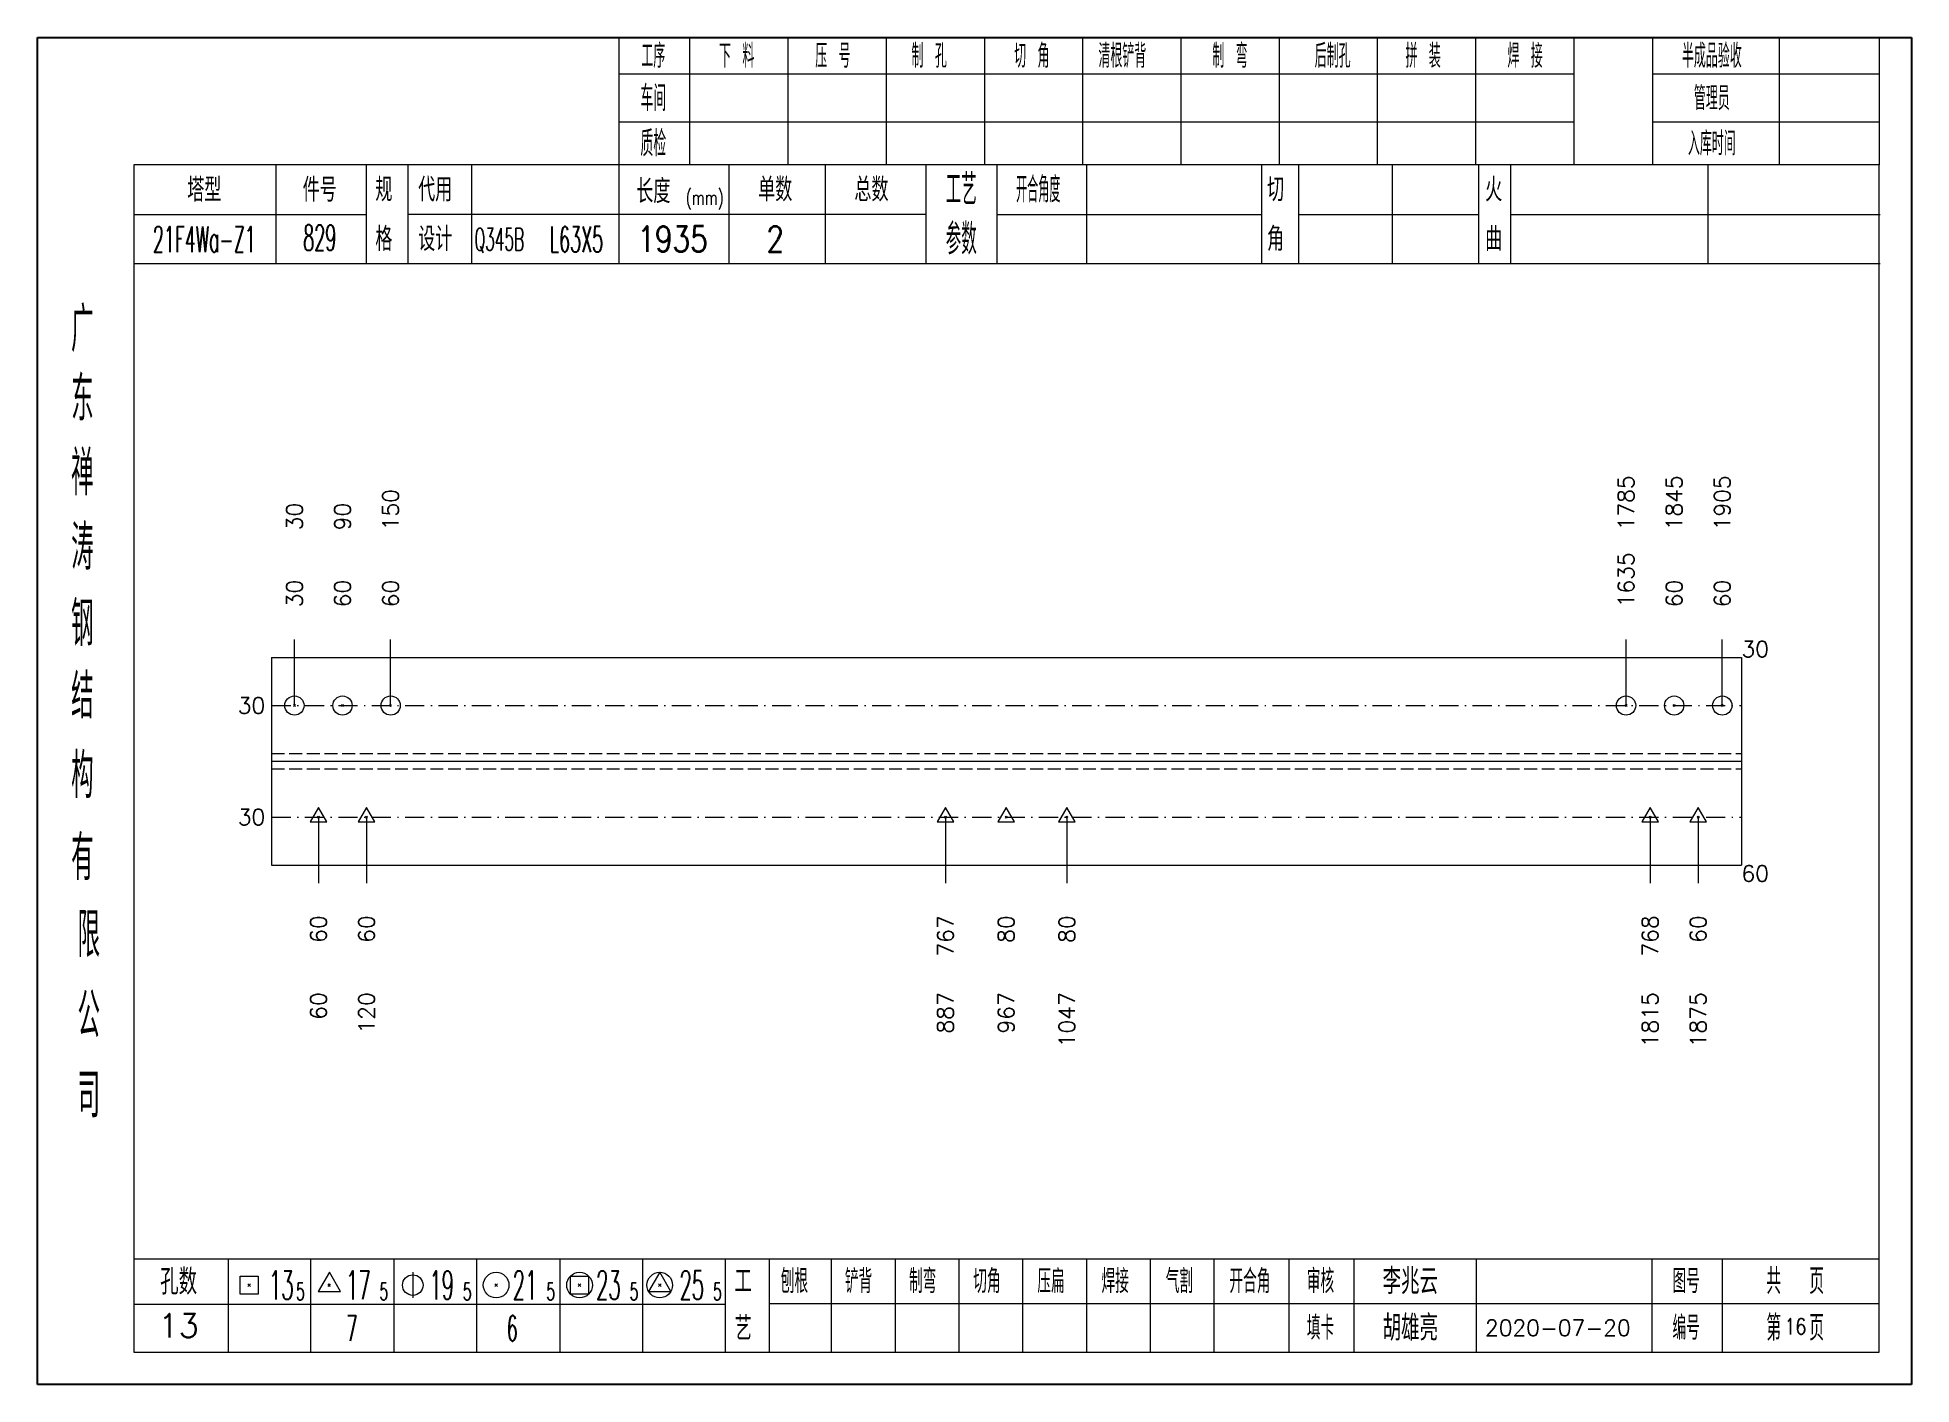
# Model space of a CAD drawing. Extents: x 1310 to 15542, y -76 to 8381.
# Drawn here: x 6198.4 to 6490.5, y 933.9 to 1143.8 of the extents above; entities that cross this region are included whole.
import ezdxf
from ezdxf.enums import TextEntityAlignment as Align

# ---------------------------------------------------------------- set-up
doc = ezdxf.new("R2010")
doc.units = 0
doc.header["$MEASUREMENT"] = 0
doc.linetypes.add('一点画线', pattern=[5.2, 3, -1, 0.2, -1])
doc.linetypes.add('虚线', pattern=[2.75, 2, -0.75])
doc.layers.get('0').update_dxf_attribs({"linetype": 'CONTINUOUS', "lineweight": 25})
for name, color, linetype, lineweight in [('1', 7, 'CONTINUOUS', 25), ('4', 7, 'CONTINUOUS', 25), ('5', 7, 'CONTINUOUS', 25)]:
    doc.layers.add(name, color=color, linetype=linetype, lineweight=lineweight)
doc.styles.get("Standard").update_dxf_attribs({"font": 'simplex.shx', "width": 0.7, "height": 3, "bigfont": 'gbhzfs.shx'})

msp = doc.modelspace()

# ---------------------------------------------------------------- texts
at = {"color": 7, "linetype": 'Continuous', "lineweight": 13}
for s, p in [('1785', (6446.002, 1067.004)), ('1845', (6453.502, 1067.004)), ('1905', (6461.002, 1067.004)), ('150', (6253.424, 1067.004)), ('30', (6238.424, 1067.004)), ('90', (6245.924, 1067.004))]:
    msp.add_text(s, height=2.5, rotation=90, dxfattribs=at).set_placement(p, align=Align.MIDDLE_LEFT)
at = {"color": 8, "linetype": 'Continuous', "lineweight": 9}
for s, p in [('1635', (6446.002, 1055.004)), ('30', (6238.424, 1055.004)), ('60', (6245.924, 1055.004)), ('60', (6253.424, 1055.004)), ('60', (6453.502, 1055.004)), ('60', (6461.002, 1055.004))]:
    msp.add_text(s, height=2.5, rotation=90, dxfattribs=at).set_placement(p, align=Align.MIDDLE_LEFT)
at = {"color": 7, "linetype": 'Continuous', "lineweight": 13}
msp.add_text('30', height=2.5, dxfattribs=at).set_placement((6464.002, 1048.504), align=Align.MIDDLE_LEFT)
for p in [(6233.872, 1039.695), (6233.872, 1022.314)]:
    msp.add_text('30', height=2.5, dxfattribs=at).set_placement(p, align=Align.MIDDLE_RIGHT)
at = {"layer": '1', "color": 7, "linetype": 'Continuous', "lineweight": 13}
msp.add_text('60', height=2.5, dxfattribs=at).set_placement((6464.002, 1013.504), align=Align.MIDDLE_LEFT)
at = {"layer": '1', "color": 8, "linetype": 'Continuous', "lineweight": 9}
for s, p in [('60', (6242.174, 1007.004)), ('60', (6249.674, 1007.004)), ('767', (6339.904, 1007.004)), ('80', (6349.377, 1007.004)), ('80', (6358.851, 1007.004)), ('768', (6449.752, 1007.004)), ('60', (6457.252, 1007.004))]:
    msp.add_text(s, height=2.5, rotation=90, dxfattribs=at).set_placement(p, align=Align.MIDDLE_RIGHT)
at = {"layer": '1', "color": 7, "linetype": 'Continuous', "lineweight": 13}
for s, p in [('60', (6242.174, 995.004)), ('120', (6249.674, 995.004)), ('887', (6339.904, 995.004)), ('967', (6349.377, 995.004)), ('1047', (6358.851, 995.004)), ('1815', (6449.752, 995.004)), ('1875', (6457.252, 995.004))]:
    msp.add_text(s, height=2.5, rotation=90, dxfattribs=at).set_placement(p, align=Align.MIDDLE_RIGHT)
at = {"layer": '4', "color": 1, "linetype": 'Continuous', "lineweight": 25}
for s, height, width, p in [('工序', 3.7, 0.7, (6294.372, 1140.961)), ('下 料', 3.7, 0.7, (6307.372, 1140.961)), ('压 号', 3.7, 0.7, (6322.372, 1140.961)), ('制 孔', 3.7, 0.7, (6337.372, 1140.961)), ('切 角', 3.7, 0.7, (6353.372, 1140.961)), ('清根铲背 ', 3.7, 0.7, (6368.372, 1140.961)), (' 制 弯', 3.7, 0.7, (6383.372, 1140.961)), (' 后制孔', 3.7, 0.7, (6399.372, 1140.961)), ('拼 装', 3.7, 0.7, (6414.372, 1140.961)), (' 焊 接', 3.7, 0.7, (6429.372, 1140.961)), ('半成品验收', 3.7, 0.7, (6459.372, 1140.961)), ('车间', 4, 0.7, (6294.372, 1134.361)), ('管理员', 3.7, 0.7, (6459.372, 1134.361)), ('质检', 4, 0.7, (6294.372, 1127.301)), ('入库时间', 3.7, 0.7, (6459.372, 1127.301)), ('工艺', 4.8, 0.7, (6342.372, 1120.121)), ('开合角度', 4, 0.6, (6354.372, 1120.121)), ('(mm)', 2.24, 0.7, (6302.372, 1118.861)), ('21F4Wa-Z1', 4, 0.5, (6224.372, 1112.381)), ('829', 4, 0.5, (6242.372, 1112.631)), ('Q345B', 3.5, 0.5, (6270.372, 1112.361)), ('L63X5', 4, 0.5, (6282.372, 1112.361)), ('1935', 4, 0.8, (6297.372, 1112.411)), ('2', 4, 0.8, (6313.372, 1112.411)), ('参数', 4.8, 0.7, (6342.372, 1112.411)), ('广', 6.96, 0.7, (6205.372, 1098.331)), ('东', 6.96, 0.7, (6205.372, 1087.541)), ('禅', 6.96, 0.7, (6205.372, 1075.951)), ('涛', 6.96, 0.7, (6205.372, 1064.351)), ('钢', 6.96, 0.7, (6205.372, 1052.461)), ('结', 6.96, 0.7, (6205.372, 1041.151)), ('构', 6.96, 0.7, (6205.372, 1028.771)), ('有', 6.96, 0.7, (6205.372, 1015.961)), ('限', 6.96, 0.7, (6206.372, 1003.961)), ('公', 6.96, 0.7, (6206.372, 991.421)), ('司', 6.96, 0.7, (6206.372, 978.941)), ('13', 4.47, 0.5, (6236.372, 949.361)), ('5', 2.68, 0.6, (6239.372, 948.361)), ('17', 4.47, 0.5, (6248.372, 949.361)), ('5', 2.68, 0.6, (6252.372, 948.361)), ('19', 4.47, 0.5, (6261.372, 949.361)), ('5', 2.68, 0.6, (6265.372, 948.361)), ('21', 4.47, 0.5, (6274.372, 949.361)), ('5', 2.68, 0.6, (6278.372, 948.361)), ('23', 4.47, 0.5, (6287.372, 949.361)), ('5', 2.68, 0.6, (6291.372, 948.361)), ('25', 4.47, 0.5, (6300.372, 949.361)), ('5', 2.68, 0.6, (6304.372, 948.361)), ('刨根', 3.7, 0.8, (6316.372, 949.961)), ('铲背', 3.7, 0.8, (6326.372, 949.961)), ('制弯', 3.7, 0.8, (6336.372, 949.961)), ('切角', 3.7, 0.8, (6346.372, 949.961)), ('压扁', 3.7, 0.8, (6356.372, 949.961)), ('焊接', 3.7, 0.8, (6366.372, 949.961)), ('气割', 3.7, 0.8, (6376.372, 949.961)), ('开合角', 3.7, 0.8, (6387.372, 949.961)), ('审核', 3.7, 0.8, (6398.372, 949.961)), ('图号', 3.7, 0.8, (6455.372, 949.961)), ('共  页', 4, 0.8, (6472.372, 949.961)), ('7', 4, 0.5, (6247.372, 942.611)), ('6', 4, 0.5, (6272.372, 942.611)), ('填卡', 3.7, 0.8, (6398.372, 942.691)), ('编号', 3.7, 0.8, (6455.372, 942.691)), ('第  页', 4, 0.8, (6472.372, 942.691))]:
    msp.add_text(s, height=height, dxfattribs=dict(at, width=width)).set_placement(p, align=Align.MIDDLE_CENTER)
for s, height, p in [('塔型', 3.7, (6224.372, 1120.091)), ('件号', 3.7, (6242.372, 1120.091)), ('规', 3.7, (6252.372, 1120.121)), ('代用', 3.7, (6260.372, 1120.121)), ('长度', 3.7, (6294.372, 1119.861)), ('单数', 3.7, (6313.372, 1120.121)), ('总数', 3.7, (6328.372, 1120.121)), ('切', 3.7, (6391.372, 1120.121)), ('火', 3.7, (6425.372, 1120.121)), ('格', 3.7, (6252.372, 1112.411)), ('设计', 3.7, (6260.372, 1112.411)), ('角', 3.7, (6391.372, 1112.411)), ('曲', 3.7, (6425.372, 1112.411)), ('李兆云', 4, (6412.372, 949.961)), ('孔数', 4, (6220.372, 949.881)), ('工', 3.7, (6308.372, 949.961)), ('13', 3.7, (6220.372, 943.051)), ('艺', 3.7, (6308.372, 942.611)), ('胡雄亮', 4, (6412.372, 942.691)), ('2020-07-20', 2.5, (6435.372, 942.691))]:
    msp.add_text(s, height=height, dxfattribs=at).set_placement(p, align=Align.MIDDLE_CENTER)
at = {"layer": '4', "color": 6, "linetype": 'Continuous', "lineweight": 25, "width": 0.8}
msp.add_text('16', height=2.5, dxfattribs=at).set_placement((6472.397, 942.919), align=Align.MIDDLE_CENTER)

# ---------------------------------------------------------------- blocks, each defined once
blk = doc.blocks.new('孔21.5')
at = {"layer": '5', "color": 7, "linetype": 'Continuous', "lineweight": 13}
for p, q in [((-0.1, -0.1), (0.1, 0.1)), ((0.1, -0.1), (-0.1, 0.1))]:
    blk.add_line(p, q, dxfattribs=at)
blk.add_circle((0, 0), 1, dxfattribs=at)
blk = doc.blocks.new('孔17.5')
at = {"layer": '5', "color": 7, "linetype": 'Continuous', "lineweight": 13}
for p, q in [((0, 1), (-0.866, -0.5)), ((-0.1, -0.1), (0.1, 0.1)), ((0.1, -0.1), (-0.1, 0.1)), ((0.866, -0.5), (0, 1)), ((-0.866, -0.5), (0.866, -0.5))]:
    blk.add_line(p, q, dxfattribs=at)
blk = doc.blocks.new('CTJGK')
at = {"color": 6, "linetype": 'Continuous'}
for p, q in [((0, 209.97), (292.13, 209.97)), ((0, 0), (0, 209.97)), ((292.13, 209.97), (292.13, 0)), ((292.13, 0), (0, 0))]:
    blk.add_line(p, q, dxfattribs=at)

# ---------------------------------------------------------------- linework, layer by layer
at = {"color": 7, "linetype": 'Continuous', "lineweight": 13}
for p, q in [((6238.424, 1039.695), (6238.424, 1050.004)), ((6253.424, 1039.695), (6253.424, 1050.004)), ((6446.002, 1039.695), (6446.002, 1050.004)), ((6461.002, 1039.695), (6461.002, 1050.004)), ((6242.174, 1022.314), (6242.174, 1012.004)), ((6249.674, 1022.314), (6249.674, 1012.004)), ((6339.904, 1022.314), (6339.904, 1012.004)), ((6358.851, 1022.314), (6358.851, 1012.004)), ((6449.752, 1022.314), (6449.752, 1012.004)), ((6457.252, 1022.314), (6457.252, 1012.004))]:
    msp.add_line(p, q, dxfattribs=at)
at = {"color": 7, "linetype": 'Continuous', "lineweight": 18}
for p, q in [((6234.872, 1047.195), (6234.872, 1014.814)), ((6234.872, 1047.195), (6464.002, 1047.195)), ((6464.002, 1047.195), (6464.002, 1014.814)), ((6234.872, 1031.004), (6464.002, 1031.004))]:
    msp.add_line(p, q, dxfattribs=at)
at = {"color": 3, "linetype": '一点画线', "lineweight": 13}
for p, q in [((6234.872, 1039.695), (6464.002, 1039.695)), ((6234.872, 1022.314), (6464.002, 1022.314))]:
    msp.add_line(p, q, dxfattribs=at)
at = {"color": 1, "linetype": '虚线', "lineweight": 18}
for p, q in [((6234.872, 1032.195), (6464.002, 1032.195)), ((6234.872, 1029.814), (6464.002, 1029.814))]:
    msp.add_line(p, q, dxfattribs=at)
at = {"layer": '1', "color": 7, "linetype": 'Continuous', "lineweight": 18}
msp.add_line((6234.872, 1014.814), (6464.002, 1014.814), dxfattribs=at)
at = {"layer": '4', "color": 1, "linetype": 'Continuous', "lineweight": 18}
for p, q in [((6198.372, 1143.831), (6198.372, 933.861)), ((6490.502, 1143.831), (6198.372, 1143.831)), ((6289.002, 1143.831), (6289.002, 1123.991)), ((6300.032, 1143.831), (6300.032, 1123.971)), ((6315.342, 1143.831), (6315.342, 1123.971)), ((6330.662, 1143.831), (6330.662, 1123.971)), ((6345.972, 1143.831), (6345.972, 1123.971)), ((6361.282, 1143.831), (6361.282, 1123.971)), ((6376.592, 1143.831), (6376.592, 1123.971)), ((6391.912, 1143.831), (6391.912, 1123.971)), ((6407.222, 1143.831), (6407.222, 1123.971)), ((6422.532, 1143.831), (6422.532, 1123.971)), ((6437.842, 1143.831), (6437.842, 1123.991)), ((6437.842, 1143.831), (6437.842, 1123.971)), ((6450.122, 1143.831), (6450.122, 1123.971)), ((6469.872, 1143.831), (6469.872, 1123.971)), ((6485.452, 1143.831), (6485.452, 1123.971)), ((6490.502, 1114.031), (6490.502, 1143.831)), ((6437.842, 1138.101), (6289.002, 1138.101)), ((6485.452, 1138.101), (6450.122, 1138.101)), ((6437.842, 1130.621), (6289.002, 1130.621)), ((6485.452, 1130.621), (6450.122, 1130.621)), ((6213.382, 1123.971), (6213.382, 938.911)), ((6485.452, 1123.971), (6213.382, 1123.971)), ((6235.502, 1123.981), (6235.502, 1108.561)), ((6249.652, 1108.561), (6249.652, 1123.971)), ((6256.152, 1108.561), (6256.152, 1123.971)), ((6266.022, 1123.971), (6266.022, 1108.561)), ((6289.002, 1123.991), (6289.002, 1108.561)), ((6306.122, 1123.971), (6306.122, 1108.561)), ((6321.172, 1123.971), (6321.172, 1108.561)), ((6336.872, 1123.971), (6336.872, 1108.561)), ((6347.932, 1123.971), (6347.932, 1108.561)), ((6361.882, 1123.971), (6361.882, 1108.561)), ((6389.182, 1123.971), (6389.182, 1108.561)), ((6394.942, 1123.971), (6394.942, 1108.561)), ((6409.562, 1123.971), (6409.562, 1108.561)), ((6423.022, 1123.971), (6423.022, 1108.561)), ((6428.012, 1123.971), (6428.012, 1108.561)), ((6458.752, 1123.971), (6458.752, 1108.561)), ((6485.452, 938.911), (6485.452, 1123.971)), ((6249.652, 1116.211), (6213.382, 1116.211)), ((6336.872, 1116.261), (6256.152, 1116.261)), ((6347.932, 1116.261), (6389.182, 1116.261)), ((6394.942, 1116.261), (6423.022, 1116.261)), ((6428.012, 1116.261), (6485.632, 1116.261)), ((6490.502, 933.861), (6490.502, 1114.031)), ((6485.632, 1108.561), (6213.382, 1108.561)), ((6213.382, 953.441), (6485.452, 953.441)), ((6228.072, 953.441), (6228.072, 938.911)), ((6241.002, 938.911), (6241.002, 953.441)), ((6253.932, 953.441), (6253.932, 938.911)), ((6266.852, 938.911), (6266.852, 953.441)), ((6279.782, 953.441), (6279.782, 938.911)), ((6292.712, 938.911), (6292.712, 953.441)), ((6305.632, 938.911), (6305.632, 953.441)), ((6312.502, 938.911), (6312.502, 953.441)), ((6322.162, 938.911), (6322.162, 953.441)), ((6332.102, 938.911), (6332.102, 953.441)), ((6342.042, 938.911), (6342.042, 953.441)), ((6351.992, 938.911), (6351.992, 953.441)), ((6361.932, 938.911), (6361.932, 953.441)), ((6371.872, 938.911), (6371.872, 953.441)), ((6381.822, 938.911), (6381.822, 953.441)), ((6393.462, 938.911), (6393.462, 953.441)), ((6403.612, 938.911), (6403.612, 953.441)), ((6422.672, 938.911), (6422.672, 953.441)), ((6450.052, 938.911), (6450.052, 953.441)), ((6461.012, 938.911), (6461.012, 953.441)), ((6305.632, 946.311), (6213.382, 946.311)), ((6312.462, 946.471), (6485.452, 946.471)), ((6213.382, 938.911), (6485.452, 938.911)), ((6198.372, 933.861), (6490.502, 933.861))]:
    msp.add_line(p, q, dxfattribs=at)
at = {"layer": '4', "color": 7, "linetype": 'Continuous', "lineweight": 13}
for p, q in [((6229.958, 947.947), (6229.958, 950.775)), ((6229.958, 950.775), (6232.786, 950.775)), ((6231.172, 949.161), (6231.572, 949.561)), ((6231.572, 949.161), (6231.172, 949.561)), ((6232.786, 950.775), (6232.786, 947.947)), ((6243.872, 951.361), (6242.14, 948.361)), ((6243.672, 949.161), (6244.072, 949.561)), ((6244.072, 949.161), (6243.672, 949.561)), ((6245.604, 948.361), (6243.872, 951.361)), ((6256.872, 951.361), (6256.872, 947.361)), ((6269.672, 949.161), (6270.072, 949.561)), ((6270.072, 949.161), (6269.672, 949.561)), ((6281.458, 947.947), (6281.458, 950.775)), ((6281.458, 950.775), (6284.286, 950.775)), ((6282.672, 949.161), (6283.072, 949.561)), ((6283.072, 949.161), (6282.672, 949.561)), ((6284.286, 950.775), (6284.286, 947.947)), ((6295.372, 951.361), (6293.64, 948.361)), ((6295.172, 949.161), (6295.572, 949.561)), ((6295.572, 949.161), (6295.172, 949.561)), ((6297.104, 948.361), (6295.372, 951.361)), ((6232.786, 947.947), (6229.958, 947.947)), ((6242.14, 948.361), (6245.604, 948.361)), ((6284.286, 947.947), (6281.458, 947.947)), ((6293.64, 948.361), (6297.104, 948.361))]:
    msp.add_line(p, q, dxfattribs=at)
for centre, radius in [((6256.872, 949.361), 1.6), ((6269.872, 949.361), 2), ((6282.872, 949.361), 2), ((6295.372, 949.361), 2)]:
    msp.add_circle(centre, radius, dxfattribs=at)

# ---------------------------------------------------------------- block references
at = {"color": 0, "linetype": 'Continuous'}
msp.add_blockref('CTJGK', (6198.372, 933.861), dxfattribs=at)
at = {"color": 8, "linetype": 'Continuous', "lineweight": 9, "xscale": 1.5, "yscale": 1.5, "zscale": 1.5}
for p in [(6238.424, 1039.695), (6245.924, 1039.695), (6253.424, 1039.695), (6446.002, 1039.695), (6453.502, 1039.695), (6461.002, 1039.695)]:
    msp.add_blockref('孔21.5', p, dxfattribs=at)
at = {"layer": '1', "color": 8, "linetype": 'Continuous', "lineweight": 9, "xscale": 1.5, "yscale": 1.5, "zscale": 1.5}
for p in [(6242.174, 1022.314), (6249.674, 1022.314), (6339.904, 1022.314), (6349.377, 1022.314), (6358.851, 1022.314), (6449.752, 1022.314), (6457.252, 1022.314)]:
    msp.add_blockref('孔17.5', p, dxfattribs=at)

msp.set_redraw_order([(e.dxf.handle, doc.entitydb.next_handle()) for e in msp.query("TEXT MTEXT ATTDEF DIMENSION ARC_DIMENSION")])  # texts and dimensions are drawn at this point

doc.saveas('drawing.dxf')
